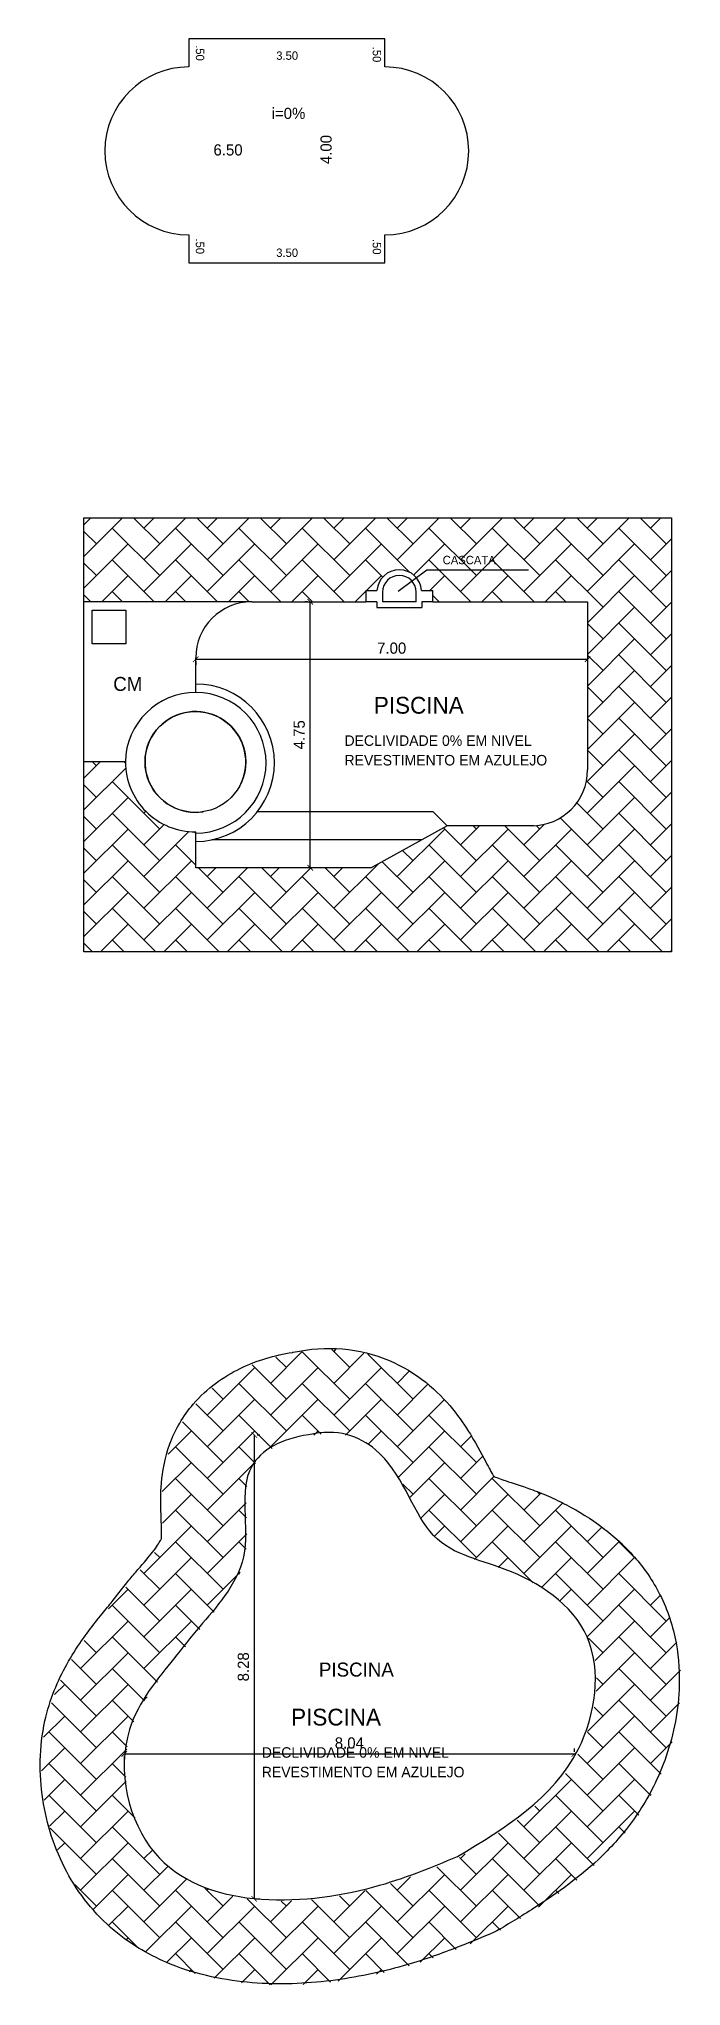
# Model space of a CAD drawing. Header units: millimetres. Extents: x 635.4 to 720.7, y 187 to 233.9.
# Drawn here: x 692.79 to 704.26, y 196.85 to 231.62 of the extents above; entities that cross this region are included whole.
import ezdxf

# ---------------------------------------------------------------- set-up
doc = ezdxf.new("R2010")
doc.units = ezdxf.units.MM
doc.header["$MEASUREMENT"] = 0
doc.header["$PDMODE"] = 2
for name, color, linetype in [('alvenaria', 5, 'Continuous'), ('cotas', 1, 'Continuous'), ('hachura', 2, 'Continuous'), ('textos', 7, 'Continuous')]:
    doc.layers.add(name, color=color, linetype=linetype)
doc.styles.add('ROMANS', font='stylu.ttf')
doc.styles.get("Standard").update_dxf_attribs({"font": 'stylu.ttf'})
doc.dimstyles.new('Copy of STANDARD', dxfattribs={"dimtxt": 0.2, "dimasz": 0.1, "dimexe": 0.1, "dimexo": 0.0625, "dimgap": 0.09, "dimtad": 1, "dimzin": 0, "dimdsep": 46, "dimtxsty": 'ROMANS', "dimblk": 'ARCHTICK', "dimcen": 0.09, "dimclrd": 256, "dimclre": 256, "dimclrt": 256, "dimadec": 0, "dimazin": 0, "dimtfac": 1, "dimtmove": 0, "dimatfit": 3, "dimldrblk": 'ARCHTICK', "dimfxl": 1, "dimtolj": 2, "dimtzin": 0, "dimlwd": -1, "dimlwe": -1, "dimarcsym": 0})

msp = doc.modelspace()

# ---------------------------------------------------------------- texts
at = {"layer": 'cotas', "attachment_point": 5}
for s, insert, char_height, rotation in [('.50', (695.665, 231.365), 0.15, 270), ('.50', (698.824, 231.338), 0.15, 270), ('\\A1;4.00', (697.918, 229.64), 0.2, 90), ('.50', (695.665, 227.914), 0.15, 270), ('.50', (698.824, 227.905), 0.15, 270)]:
    msp.add_mtext(s, dxfattribs=dict(at, insert=insert, char_height=char_height, rotation=rotation))
for s, insert, char_height in [('3.50', (697.222, 231.317), 0.15), ('\\A1;6.50', (696.166, 229.633), 0.2), ('3.50', (697.222, 227.797), 0.15), ('CASCATA', (700.474, 222.309), 0.15), ('CM', (694.375, 220.096), 0.25)]:
    msp.add_mtext(s, dxfattribs=dict(at, insert=insert, char_height=char_height))
at = {"layer": 'textos'}
for s, height, p in [('i=0%', 0.2, (696.945, 230.187)), ('PISCINA', 0.3, (698.771, 219.567)), ('DECLIVIDADE 0% EM NIVEL', 0.1875, (698.246, 218.992)), ('REVESTIMENTO EM AZULEJO', 0.1875, (698.246, 218.642)), ('PISCINA', 0.25, (697.79, 202.372)), ('PISCINA', 0.3, (697.293, 201.498)), ('DECLIVIDADE 0% EM NIVEL', 0.1875, (696.768, 200.923)), ('REVESTIMENTO EM AZULEJO', 0.1875, (696.768, 200.573))]:
    msp.add_text(s, height=height, dxfattribs=at).set_placement(p)

# ---------------------------------------------------------------- blocks, each defined once
blk = doc.blocks.new('_ARCHTICK')
at = {"color": 0, "linetype": 'ByBlock', "const_width": 0.15}
blk.add_lwpolyline([(-0.5, -0.5), (0.5, 0.5)], dxfattribs=at)
blk = doc.blocks.new('*D12')
at = {"layer": 'cotas'}
for p, q in [((694.312, 200.99), (702.354, 200.99)), ((702.354, 201.026), (702.354, 201.09)), ((694.312, 200.954), (694.312, 200.89))]:
    blk.add_line(p, q, dxfattribs=at)
at = {"layer": 'Defpoints', "color": 0}
for p in [(694.312, 201.016), (702.354, 200.99), (702.354, 200.964)]:
    blk.add_point(p, dxfattribs=at)
at = {"layer": 'cotas', "xscale": 0.1, "yscale": 0.1, "zscale": 0.1, "rotation": 180}
blk.add_blockref('_ARCHTICK', (694.312, 200.99), dxfattribs=at)
at = {"layer": 'cotas', "xscale": 0.1, "yscale": 0.1, "zscale": 0.1}
blk.add_blockref('_ARCHTICK', (702.354, 200.99), dxfattribs=at)
at = {"layer": 'cotas', "insert": (698.333, 201.185), "char_height": 0.2, "attachment_point": 5, "style": 'ROMANS'}
blk.add_mtext('\\A2;8.04', dxfattribs=at)
blk = doc.blocks.new('*D13')
at = {"layer": 'cotas'}
for p, q in [((696.634, 206.688), (696.634, 198.403)), ((696.686, 206.688), (696.734, 206.688)), ((696.637, 198.403), (696.734, 198.403))]:
    blk.add_line(p, q, dxfattribs=at)
at = {"layer": 'Defpoints', "color": 0}
for p in [(696.624, 206.688), (696.574, 198.403), (696.634, 198.403)]:
    blk.add_point(p, dxfattribs=at)
at = {"layer": 'cotas', "xscale": 0.1, "yscale": 0.1, "zscale": 0.1}
for p, rotation in [((696.634, 206.688), 90), ((696.634, 198.403), 270)]:
    blk.add_blockref('_ARCHTICK', p, dxfattribs=dict(at, rotation=rotation))
at = {"layer": 'cotas', "insert": (696.44, 202.546), "char_height": 0.2, "attachment_point": 5, "rotation": 90, "style": 'ROMANS'}
blk.add_mtext('\\A2;8.28', dxfattribs=at)
blk = doc.blocks.new('*D14')
at = {"layer": 'cotas'}
for p, q in [((695.589, 220.538), (702.589, 220.538)), ((695.589, 220.503), (695.589, 220.438)), ((702.589, 220.503), (702.589, 220.438))]:
    blk.add_line(p, q, dxfattribs=at)
at = {"layer": 'Defpoints', "color": 0}
for p in [(695.589, 220.565), (702.589, 220.565), (702.589, 220.538)]:
    blk.add_point(p, dxfattribs=at)
at = {"layer": 'cotas', "xscale": 0.1, "yscale": 0.1, "zscale": 0.1, "rotation": 180}
blk.add_blockref('_ARCHTICK', (695.589, 220.538), dxfattribs=at)
at = {"layer": 'cotas', "xscale": 0.1, "yscale": 0.1, "zscale": 0.1}
blk.add_blockref('_ARCHTICK', (702.589, 220.538), dxfattribs=at)
at = {"layer": 'cotas', "insert": (699.089, 220.736), "char_height": 0.2, "attachment_point": 5, "style": 'ROMANS'}
blk.add_mtext('\\A2;7.00', dxfattribs=at)
blk = doc.blocks.new('*D20')
at = {"layer": 'cotas'}
for p, q in [((697.585, 221.565), (697.535, 221.565)), ((697.635, 216.815), (697.635, 221.565)), ((697.585, 216.815), (697.535, 216.815))]:
    blk.add_line(p, q, dxfattribs=at)
at = {"layer": 'Defpoints', "color": 0}
for p in [(697.635, 221.565), (697.648, 221.565), (697.648, 216.815)]:
    blk.add_point(p, dxfattribs=at)
at = {"layer": 'cotas', "xscale": 0.1, "yscale": 0.1, "zscale": 0.1}
for p, rotation in [((697.635, 221.565), 90), ((697.635, 216.815), 270)]:
    blk.add_blockref('_ARCHTICK', p, dxfattribs=dict(at, rotation=rotation))
at = {"layer": 'cotas', "insert": (697.438, 219.19), "char_height": 0.2, "attachment_point": 5, "rotation": 90, "style": 'ROMANS'}
blk.add_mtext('\\A2;4.75', dxfattribs=at)

# ---------------------------------------------------------------- dimensions: what is measured, and where the dimension line sits
at = {"layer": 'cotas'}
for base, p1, p2, picture, middle in [((697.635, 221.565), (697.648, 216.815), (697.648, 221.565), '*D20', (697.438, 219.19)), ((696.6337, 198.4032), (696.6236, 206.6879), (696.5742, 198.4032), '*D13', (696.4403, 202.5455))]:
    dim = msp.add_linear_dim(base=base, p1=p1, p2=p2, angle=90, dimstyle='Copy of STANDARD', dxfattribs=at)
    dim.commit()
    dim.dimension.update_dxf_attribs({"geometry": picture, "text_midpoint": middle})
for base, p1, p2, picture, middle in [((702.589, 220.538), (695.589, 220.565), (702.589, 220.565), '*D14', (699.089, 220.736)), ((702.354, 200.99), (694.312, 201.016), (702.354, 200.964), '*D12', (698.333, 201.185))]:
    dim = msp.add_linear_dim(base=base, p1=p1, p2=p2, dimstyle='Copy of STANDARD', dxfattribs=at)
    dim.commit()
    dim.dimension.update_dxf_attribs({"geometry": picture, "text_midpoint": middle})

# ---------------------------------------------------------------- hatches: boundary and pattern name
at = {"layer": 'hachura'}
h = msp.add_hatch(dxfattribs=at)
h.set_pattern_fill('AR-HBONE', color=256, scale=0.1, style=0)
h.paths.add_polyline_path([(704.089, 223.065), (693.589, 223.065), (693.589, 221.565), (696.589, 221.565), (698.626, 221.565), (698.626, 221.765), (698.827, 221.765, -0.931659), (699.625, 221.765), (699.826, 221.765), (699.826, 221.565), (702.589, 221.565), (702.589, 218.565, -0.401624), (701.632, 217.566), (700.079, 217.565), (698.725, 216.815), (695.589, 216.815), (695.589, 217.455, -0.415622), (694.333, 218.705), (693.589, 218.705), (693.589, 215.315), (704.089, 215.315)])
h.paths.add_polyline_path([(699.958, 222.425), (700.99, 222.425), (700.99, 222.194), (699.958, 222.194)], flags=24)
h = msp.add_hatch(dxfattribs=at)
h.set_pattern_fill('AR-HBONE', color=256, scale=0.1, style=0)
edge = h.paths.add_edge_path()
edge.add_spline(control_points=[(700.936, 205.927), (700.911, 205.967), (700.869, 206.042), (700.742, 206.279), (700.648, 206.464), (700.431, 206.818), (700.328, 206.972), (700.069, 207.289), (699.911, 207.454), (699.53, 207.757), (699.308, 207.894), (698.805, 208.104), (698.526, 208.176), (697.945, 208.226), (697.646, 208.206), (697.353, 208.143)], knot_values=[15.32841, 15.32841, 15.32841, 15.32841, 15.671269, 15.671269, 16.14605, 16.14605, 16.46144, 16.46144, 16.776829, 16.776829, 17.092219, 17.092219, 17.407608, 17.407608, 17.722998, 17.722998, 17.722998, 17.722998], degree=3, periodic=0)
edge.add_spline(control_points=[(697.353, 208.143), (697.349, 208.142), (697.344, 208.141), (697.021, 208.09), (696.709, 208), (696.108, 207.707), (695.815, 207.503), (695.48, 207.113), (695.398, 207), (695.254, 206.754), (695.195, 206.627), (695.055, 206.245), (695.018, 206.009), (694.984, 205.609), (694.986, 205.443), (694.994, 205.165), (695, 205.053), (695.003, 204.886), (695.001, 204.832), (694.999, 204.813)], knot_values=[39.596851, 39.596851, 39.596851, 39.596851, 39.603482, 39.603482, 40.056873, 40.056873, 40.510264, 40.510264, 40.672105, 40.672105, 40.833946, 40.833946, 41.178883, 41.178883, 41.523821, 41.523821, 41.868758, 41.868758, 42.213695, 42.213695, 42.213695, 42.213695], degree=3, periodic=0)
edge.add_spline(control_points=[(694.999, 204.813), (694.995, 204.805), (694.987, 204.788), (694.945, 204.713), (694.891, 204.634), (694.741, 204.448), (694.648, 204.342), (694.484, 204.149), (694.432, 204.085), (694.316, 203.942), (694.257, 203.867), (694.145, 203.725), (694.094, 203.66), (693.979, 203.518), (693.906, 203.428), (693.668, 203.127), (693.482, 202.878), (693.229, 202.425), (693.153, 202.271), (693.018, 201.932), (692.959, 201.743), (692.815, 201.084), (692.811, 200.613), (692.949, 199.71), (693.09, 199.274), (693.413, 198.672), (693.535, 198.483), (693.822, 198.125), (693.984, 197.96), (694.469, 197.553), (694.815, 197.357), (695.65, 197.019), (696.142, 196.923), (697.103, 196.845), (697.573, 196.865), (698.478, 196.976), (698.915, 197.069), (699.652, 197.28), (699.957, 197.389), (700.461, 197.584), (700.669, 197.67), (700.866, 197.752)], knot_values=[26.998922, 26.998922, 26.998922, 26.998922, 27.247459, 27.247459, 27.771008, 27.771008, 28.294557, 28.294557, 28.573341, 28.573341, 28.954762, 28.954762, 29.336183, 29.336183, 29.724324, 29.724324, 30.46403, 30.46403, 30.797519, 30.797519, 31.131009, 31.131009, 31.992317, 31.992317, 32.853626, 32.853626, 33.266384, 33.266384, 33.679142, 33.679142, 34.43829, 34.43829, 35.493662, 35.493662, 36.549033, 36.549033, 37.604405, 37.604405, 38.474541, 38.474541, 39.164533, 39.164533, 39.164533, 39.164533], degree=3, periodic=0)
edge.add_spline(control_points=[(700.866, 197.752), (701.28, 197.982), (701.507, 198.119), (702.14, 198.531), (702.563, 198.834), (703.168, 199.45), (703.368, 199.69), (703.722, 200.232), (703.876, 200.538), (704.135, 201.253), (704.226, 201.675), (704.259, 202.39), (704.245, 202.669), (704.166, 203.097), (704.131, 203.241), (704.036, 203.529), (703.975, 203.676), (703.778, 204.067), (703.62, 204.29), (703.273, 204.687), (703.081, 204.859), (702.672, 205.169), (702.454, 205.303), (702.129, 205.473), (702.021, 205.524), (701.806, 205.618), (701.697, 205.661), (701.418, 205.763), (701.27, 205.809), (701.046, 205.882), (700.972, 205.911), (700.936, 205.927)], knot_values=[18.748333, 18.748333, 18.748333, 18.748333, 19.504695, 19.504695, 20.787272, 20.787272, 21.457321, 21.457321, 22.127371, 22.127371, 22.968451, 22.968451, 23.480696, 23.480696, 23.736818, 23.736818, 23.992941, 23.992941, 24.466464, 24.466464, 24.965171, 24.965171, 25.508007, 25.508007, 25.779425, 25.779425, 26.050843, 26.050843, 26.524883, 26.524883, 26.998922, 26.998922, 26.998922, 26.998922], degree=3, periodic=0)
edge = h.paths.add_edge_path(flags=16)
edge.add_spline(control_points=[(697.627, 206.667), (698.138, 206.79), (699.178, 206.417), (699.69, 204.588), (701.198, 204.385), (702.974, 203.24), (702.598, 200.531), (701.146, 199.654), (700.291, 199.138), (699.813, 198.94), (698.145, 198.248), (694.753, 198.18), (694.061, 201.303), (695.176, 202.593), (695.701, 203.295), (696.783, 204.444), (696.221, 206.089), (697.145, 206.602), (697.627, 206.667)], knot_values=[15.30078, 15.30078, 15.30078, 15.30078, 16.318071, 17.963383, 19.768231, 21.846025, 23.966203, 26.998922, 26.998922, 26.998922, 28.673532, 32.842275, 35.208577, 36.854656, 37.864465, 39.428163, 41.121672, 42.248498, 42.248498, 42.248498, 42.248498], degree=3, periodic=0)

# ---------------------------------------------------------------- linework, layer by layer
at = {"extrusion": (0, 0, -1)}
msp.add_arc((-700.268, 199.159), 1.5, 238.8643, 247.4941, dxfattribs=at)
at = {"layer": 'alvenaria'}
for p, q in [((696.589, 221.565), (698.626, 221.565)), ((698.626, 221.765), (698.827, 221.765)), ((698.826, 221.565), (698.626, 221.565)), ((698.826, 221.565), (698.826, 221.465)), ((699.526, 221.565), (698.926, 221.565)), ((699.625, 221.765), (699.826, 221.765)), ((699.626, 221.565), (699.626, 221.465)), ((699.826, 221.565), (699.626, 221.565)), ((699.826, 221.565), (702.589, 221.565)), ((702.589, 221.565), (702.589, 218.565)), ((698.826, 221.465), (699.626, 221.465)), ((695.589, 219.946), (695.589, 220.565)), ((699.829, 217.815), (696.69, 217.815)), ((700.079, 217.565), (699.829, 217.815)), ((695.589, 216.815), (695.589, 217.455)), ((700.079, 217.565), (698.725, 216.815)), ((701.632, 217.566), (700.079, 217.565)), ((699.628, 217.315), (695.883, 217.315)), ((698.725, 216.815), (695.589, 216.815))]:
    msp.add_line(p, q, dxfattribs=at)
msp.add_lwpolyline([(695.466, 227.616), (696.466, 227.616), (696.466, 227.616), (697.966, 227.616), (697.966, 227.616), (698.966, 227.616), (698.966, 228.116), (698.966, 228.116, 1), (698.966, 231.116), (698.966, 231.116), (698.966, 231.616), (697.966, 231.616), (697.966, 231.616), (696.466, 231.616), (696.466, 231.616), (695.466, 231.616), (695.466, 231.116), (695.466, 231.116, 1), (695.466, 228.116), (695.466, 228.116)], format="xyb", close=True, dxfattribs=at)
for points in [[(699.625, 221.765, 0.931659), (698.827, 221.765)], [(699.526, 221.565), (699.526, 221.737, 1), (698.926, 221.737), (698.926, 221.565)]]:
    msp.add_lwpolyline(points, format="xyb", dxfattribs=at)
for points in [[(698.626, 221.765), (698.626, 221.565)], [(699.826, 221.565), (699.826, 221.765)]]:
    msp.add_lwpolyline(points, dxfattribs=at)
for centre, radius, start, end in [((696.589, 220.565), 1, 90, 180), ((695.586, 218.691), 1.253, 89.7404, 179.3954), ((695.589, 218.69), 1.406, 270, 90), ((695.59, 218.689), 1.255, 269.9554, 89.9187), ((695.583, 218.705), 0.9, 334.3556, 278.7578), ((695.583, 218.705), 1.25, 180, 270.2754), ((701.589, 218.565), 1, 270, 0)]:
    msp.add_arc(centre, radius, start, end, dxfattribs=at)
msp.add_open_spline([(697.604, 206.688), (698.114, 206.811), (699.154, 206.438), (699.666, 204.609), (701.174, 204.406), (702.951, 203.261), (702.575, 200.552), (701.123, 199.675), (700.268, 199.159), (699.79, 198.96), (698.121, 198.269), (694.729, 198.2), (694.038, 201.324), (695.153, 202.614), (695.677, 203.316), (696.76, 204.464), (696.198, 206.11), (697.121, 206.623), (697.604, 206.688)], degree=3, knots=[15.30078, 15.30078, 15.30078, 15.30078, 16.318071, 17.963383, 19.768231, 21.846025, 23.966203, 26.998922, 26.998922, 26.998922, 28.673532, 32.842275, 35.208577, 36.854656, 37.864465, 39.428163, 41.121672, 42.248498, 42.248498, 42.248498, 42.248498], dxfattribs=at)
at = {"layer": 'cotas'}
for p, q in [((699.205, 221.752), (699.72, 222.133)), ((699.72, 222.133), (701.534, 222.133))]:
    msp.add_line(p, q, dxfattribs=at)
at = {"layer": 'hachura'}
for p, q in [((693.589, 218.705), (693.589, 221.565)), ((696.589, 221.565), (693.589, 221.565)), ((694.333, 218.705), (693.589, 218.705))]:
    msp.add_line(p, q, dxfattribs=at)
for points in [[(693.589, 221.565), (693.589, 223.065), (704.089, 223.065), (704.089, 215.315), (693.589, 215.315)], [(693.589, 215.315), (693.589, 218.705)]]:
    msp.add_lwpolyline(points, dxfattribs=at)
msp.add_lwpolyline([(693.739, 221.415), (694.339, 221.415), (694.339, 220.815), (693.739, 220.815)], close=True, dxfattribs=at)
msp.add_circle((695.583, 218.705), 0.9, dxfattribs=at)
for points, knots in [([(694.975, 204.834), (694.977, 204.853), (694.98, 204.907), (694.977, 205.074), (694.971, 205.186), (694.963, 205.463), (694.96, 205.63), (694.994, 206.029), (695.031, 206.266), (695.171, 206.648), (695.23, 206.775), (695.374, 207.021), (695.456, 207.134), (695.792, 207.524), (696.084, 207.728), (696.685, 208.021), (696.997, 208.111), (697.321, 208.162), (697.325, 208.163), (697.33, 208.164)], [39.596851, 39.596851, 39.596851, 39.596851, 39.941788, 39.941788, 40.286725, 40.286725, 40.631663, 40.631663, 40.9766, 40.9766, 41.138441, 41.138441, 41.300282, 41.300282, 41.753673, 41.753673, 42.207064, 42.207064, 42.213695, 42.213695, 42.213695, 42.213695]), ([(697.33, 208.164), (697.622, 208.227), (697.921, 208.247), (698.502, 208.197), (698.782, 208.125), (699.284, 207.915), (699.507, 207.778), (699.888, 207.475), (700.046, 207.31), (700.305, 206.993), (700.408, 206.839), (700.625, 206.485), (700.719, 206.3), (700.845, 206.063), (700.887, 205.988), (700.912, 205.948)], [15.32841, 15.32841, 15.32841, 15.32841, 15.6438, 15.6438, 15.959189, 15.959189, 16.274579, 16.274579, 16.589968, 16.589968, 16.905358, 16.905358, 17.380139, 17.380139, 17.722998, 17.722998, 17.722998, 17.722998]), ([(700.912, 205.948), (700.948, 205.931), (701.023, 205.903), (701.246, 205.829), (701.395, 205.784), (701.673, 205.682), (701.783, 205.639), (701.997, 205.545), (702.106, 205.493), (702.431, 205.324), (702.649, 205.19), (703.057, 204.88), (703.249, 204.708), (703.597, 204.311), (703.754, 204.088), (703.952, 203.697), (704.012, 203.55), (704.107, 203.262), (704.143, 203.118), (704.221, 202.69), (704.236, 202.411), (704.203, 201.696), (704.112, 201.274), (703.853, 200.559), (703.699, 200.253), (703.344, 199.711), (703.145, 199.471), (702.54, 198.855), (702.117, 198.552), (701.484, 198.14), (701.257, 198.003), (701.044, 197.875)], [18.748333, 18.748333, 18.748333, 18.748333, 19.222372, 19.222372, 19.696412, 19.696412, 19.96783, 19.96783, 20.239248, 20.239248, 20.782084, 20.782084, 21.280791, 21.280791, 21.754315, 21.754315, 22.010437, 22.010437, 22.26656, 22.26656, 22.778805, 22.778805, 23.619885, 23.619885, 24.289934, 24.289934, 24.959983, 24.959983, 26.24256, 26.24256, 26.998922, 26.998922, 26.998922, 26.998922]), ([(700.842, 197.773), (700.645, 197.691), (700.437, 197.605), (699.933, 197.41), (699.628, 197.301), (698.891, 197.09), (698.454, 196.997), (697.55, 196.886), (697.079, 196.866), (696.119, 196.944), (695.626, 197.04), (694.792, 197.378), (694.446, 197.574), (693.961, 197.981), (693.799, 198.146), (693.512, 198.504), (693.389, 198.693), (693.067, 199.295), (692.925, 199.731), (692.788, 200.634), (692.791, 201.105), (692.936, 201.764), (692.994, 201.952), (693.129, 202.292), (693.205, 202.446), (693.458, 202.899), (693.645, 203.148), (693.882, 203.449), (693.956, 203.538), (694.071, 203.681), (694.121, 203.746), (694.233, 203.888), (694.293, 203.963), (694.408, 204.106), (694.461, 204.17), (694.625, 204.363), (694.718, 204.469), (694.867, 204.655), (694.922, 204.734), (694.964, 204.809), (694.972, 204.826), (694.975, 204.834)], [26.998922, 26.998922, 26.998922, 26.998922, 27.688914, 27.688914, 28.55905, 28.55905, 29.614422, 29.614422, 30.669793, 30.669793, 31.725165, 31.725165, 32.484313, 32.484313, 32.897071, 32.897071, 33.309829, 33.309829, 34.171138, 34.171138, 35.032446, 35.032446, 35.365936, 35.365936, 35.699426, 35.699426, 36.439131, 36.439131, 36.827272, 36.827272, 37.208693, 37.208693, 37.590114, 37.590114, 37.868898, 37.868898, 38.392447, 38.392447, 38.915996, 38.915996, 39.164533, 39.164533, 39.164533, 39.164533])]:
    msp.add_open_spline(points, degree=3, knots=knots, dxfattribs=at)

msp.set_redraw_order([(e.dxf.handle, doc.entitydb.next_handle()) for e in msp.query("TEXT MTEXT ATTDEF DIMENSION ARC_DIMENSION")])  # texts and dimensions are drawn at this point

doc.saveas('drawing.dxf')
